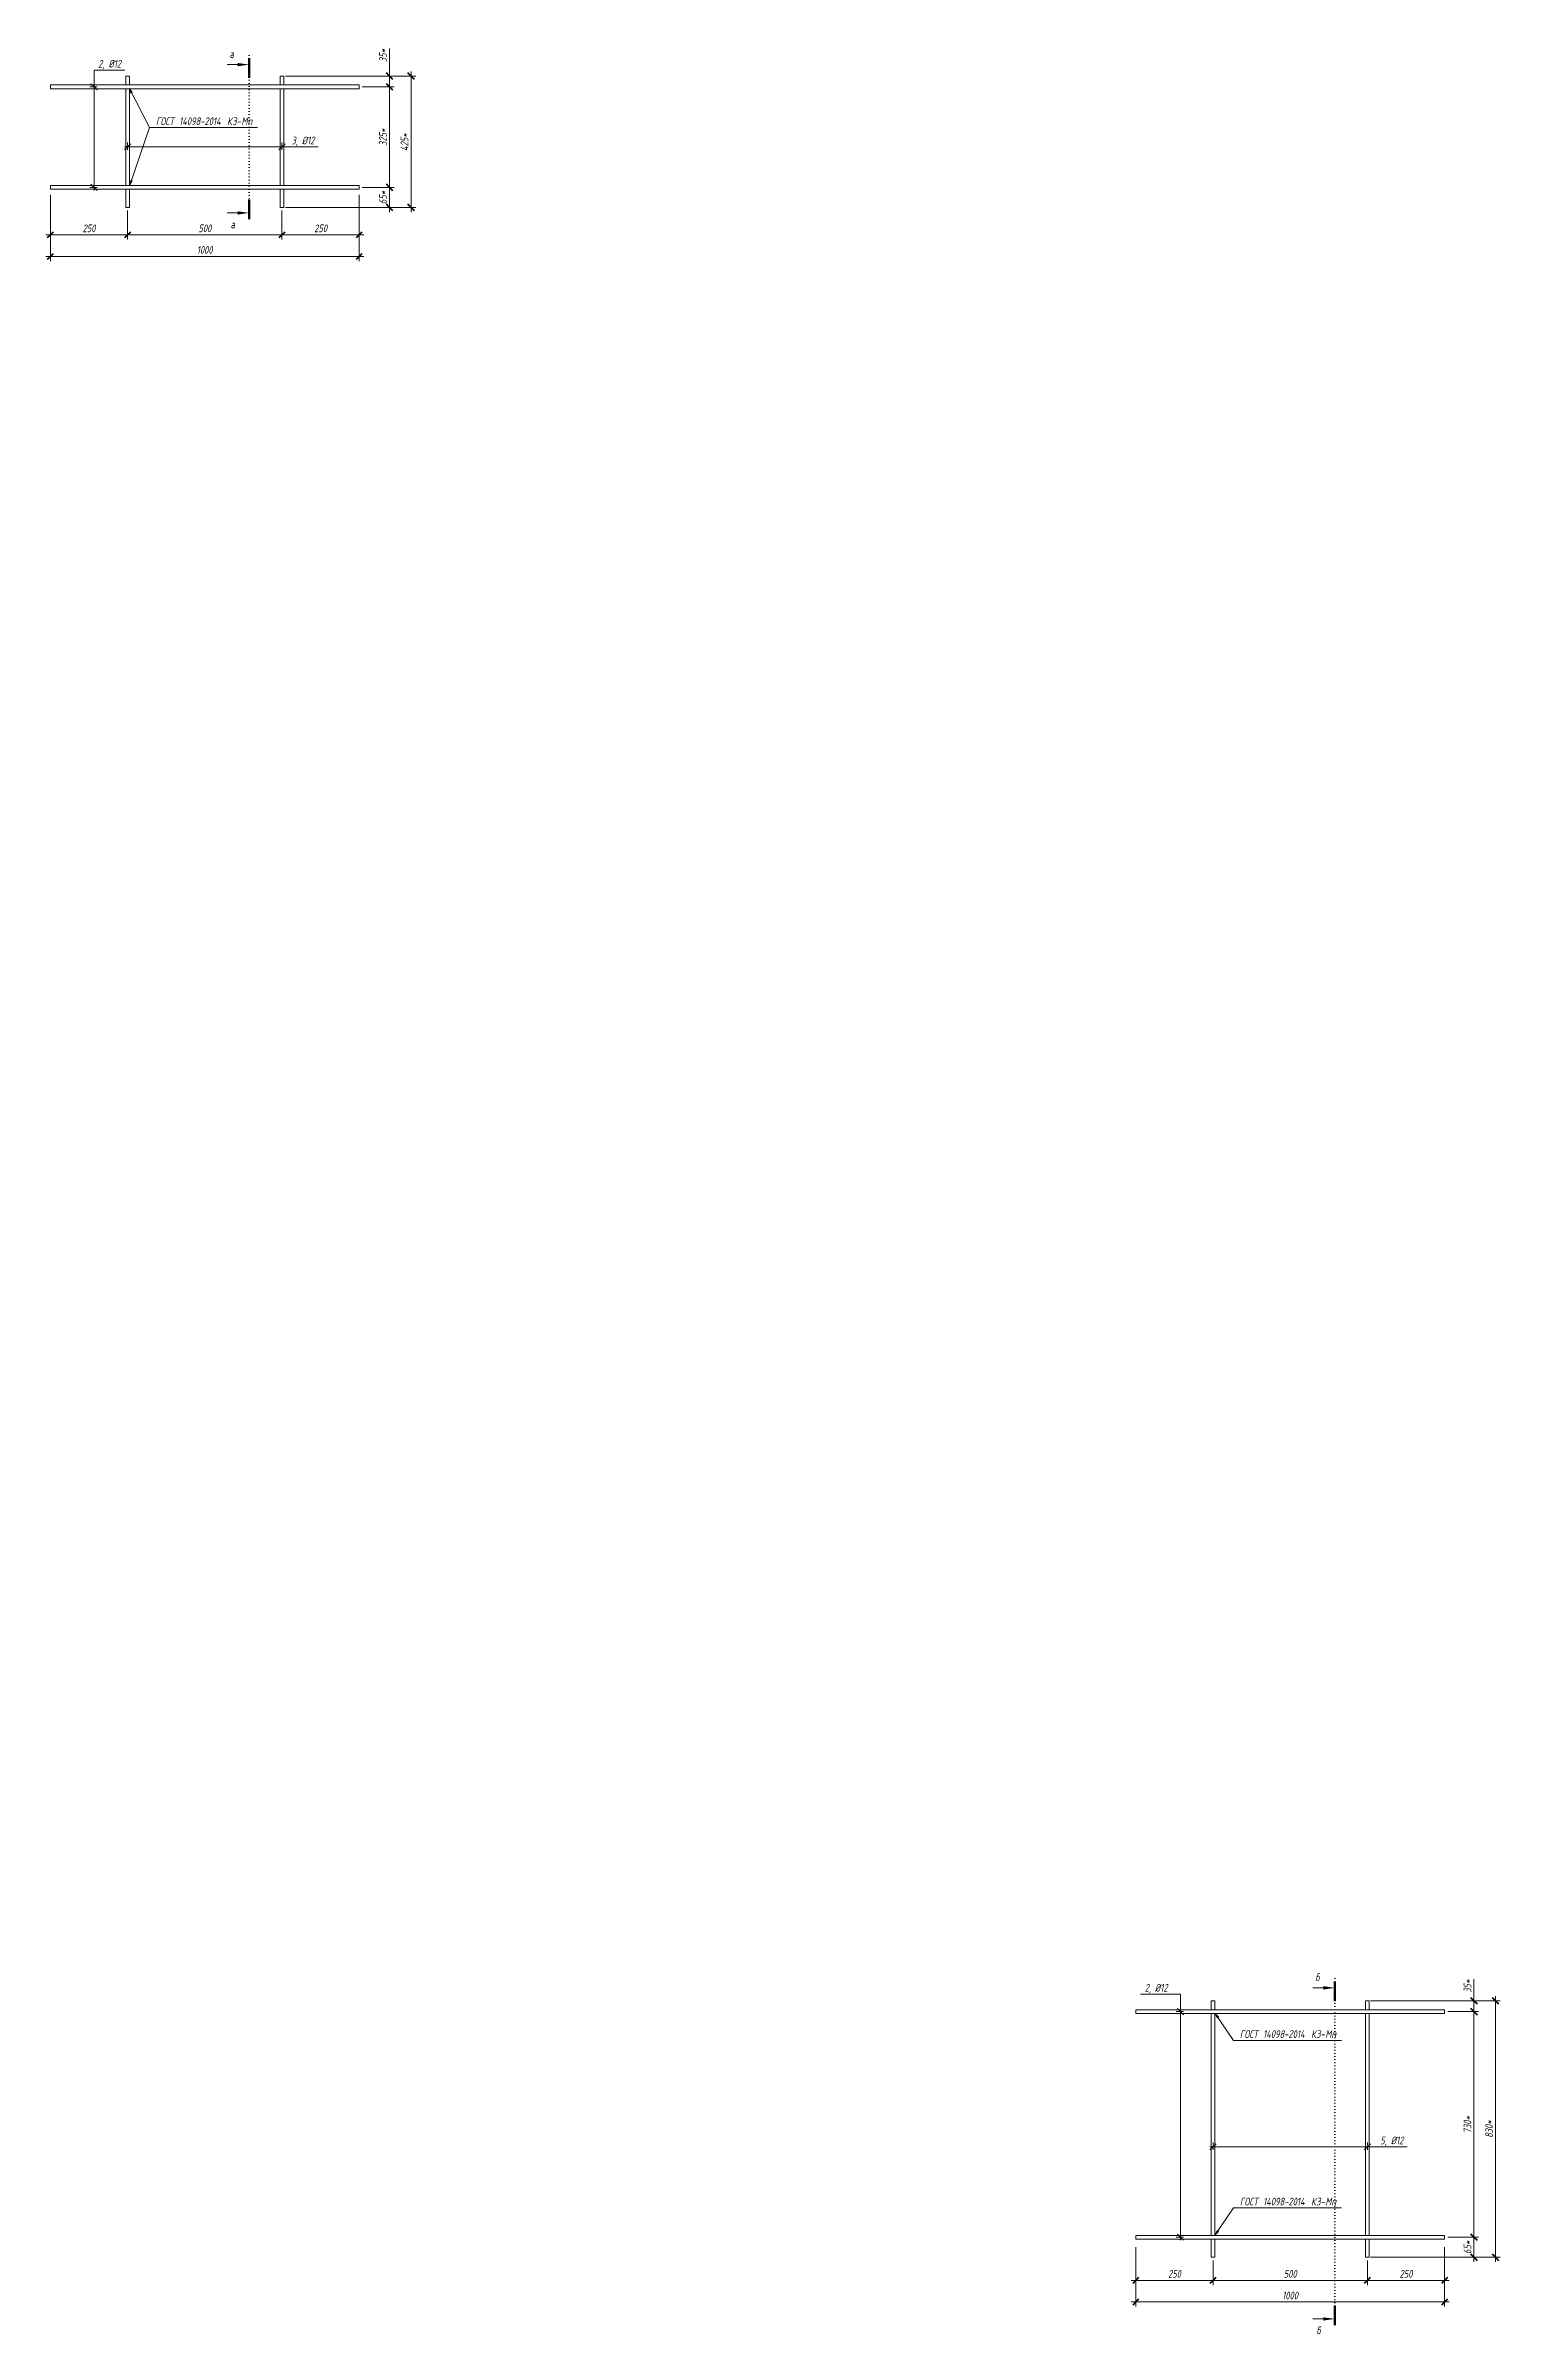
# Model space of a CAD drawing. Header units: millimetres. Extents: x 79934 to 89073, y -4162 to 24885.
# Drawn here: x 81929 to 86640, y 17471 to 24885 of the extents above; entities that cross this region are included whole.
import ezdxf

# ---------------------------------------------------------------- set-up
doc = ezdxf.new("R2010")
doc.units = ezdxf.units.MM
doc.linetypes.add('04 Пунктир 10мм', pattern=[10, 0, -10])
for name, color, linetype, lineweight in [('AA_Dim', 7, 'Continuous', 9), ('AA_Dim-10', 7, 'Continuous', 9), ('AA_Razrez', 7, 'Continuous', 9), ('AA_Vinoska', 7, 'Continuous', 9), ('KR_Armatura_Tonkie', 7, 'Continuous', 20)]:
    doc.layers.add(name, color=color, linetype=linetype, lineweight=lineweight)
doc.styles.add('ISOCPEUR_I_1', font='isocpeui.ttf', dxfattribs={"width": 0.8, "height": 25})
doc.styles.add('ISOCPEUR_I_2', font='isocpeui.ttf', dxfattribs={"width": 0.7, "height": 25})
doc.dimstyles.new('05_Округл_1мм__прозр_', dxfattribs={"dimscale": 304.8, "dimtxt": 24.899529, "dimasz": 0.065617, "dimexe": 0.049213, "dimexo": 0.032808, "dimgap": 0.003281, "dimtad": 1, "dimdec": 0, "dimdsep": 46, "dimtxsty": 'ISOCPEUR_I_1', "dimblk1": 'OBLIQUE', "dimblk2": 'OBLIQUE', "dimsah": 1, "dimcen": 0.09, "dimdle": 0.049213, "dimazin": 0, "dimtfac": 1, "dimtdec": 4, "dimtix": 1, "dimtmove": 0, "dimatfit": 3, "dimfxl": 1, "dimtvp": 1, "dimtolj": 1, "dimtzin": 0, "dimarcsym": 2})
doc.dimstyles.new('05_Округл_5мм__прозр_', dxfattribs={"dimscale": 304.8, "dimtxt": 24.899529, "dimasz": 0.065617, "dimexe": 0.049213, "dimexo": 0.032808, "dimgap": 0.003281, "dimtad": 1, "dimdec": 0, "dimrnd": 5, "dimdsep": 46, "dimtxsty": 'ISOCPEUR_I_1', "dimblk1": 'OBLIQUE', "dimblk2": 'OBLIQUE', "dimsah": 1, "dimcen": 0.09, "dimdle": 0.049213, "dimazin": 0, "dimtfac": 1, "dimtdec": 4, "dimtix": 1, "dimtmove": 0, "dimatfit": 3, "dimfxl": 1, "dimtvp": 1, "dimtolj": 1, "dimtzin": 0, "dimarcsym": 2})
doc.dimstyles.new('05_Округл_5мм__прозр__1', dxfattribs={"dimscale": 304.8, "dimtxt": 24.899529, "dimasz": 0.065617, "dimexe": 0.049213, "dimexo": 0.032808, "dimgap": 0.003281, "dimtad": 1, "dimdec": 0, "dimrnd": 5, "dimdsep": 46, "dimtxsty": 'ISOCPEUR_I_1', "dimblk1": 'OBLIQUE', "dimblk2": 'OBLIQUE', "dimsah": 1, "dimcen": 0.09, "dimdle": 0.049213, "dimazin": 0, "dimtfac": 1, "dimtdec": 4, "dimtix": 1, "dimtmove": 1, "dimatfit": 3, "dimfxl": 1, "dimtvp": 1, "dimtolj": 1, "dimtzin": 0, "dimarcsym": 2})
doc.dimstyles.new('10_Раскладка_арматуры_с_засечками', dxfattribs={"dimscale": 304.8, "dimtxt": 0.18, "dimasz": 0.065617, "dimexe": 0.032808, "dimexo": 0, "dimgap": 0, "dimtad": 1, "dimdec": 3, "dimrnd": 0.001, "dimdsep": 46, "dimtxsty": 'ISOCPEUR_I_1', "dimblk1": 'OBLIQUE', "dimblk2": 'OBLIQUE', "dimsah": 1, "dimcen": 0.09, "dimdle": 0.032808, "dimazin": 0, "dimtfac": 1, "dimtdec": 4, "dimtix": 1, "dimtmove": 0, "dimatfit": 3, "dimfxl": 1, "dimtvp": 1, "dimtolj": 1, "dimtzin": 0, "dimarcsym": 2})

msp = doc.modelspace()

# ---------------------------------------------------------------- texts
at = {"layer": 'AA_Razrez', "char_height": 25, "attachment_point": 1, "style": 'ISOCPEUR_I_2'}
for s, insert, width in [('\\fISOCPEUR|b0|i1|c204|p34|;\\W.7;а', (82524.5216, 24870.8806), 17.396619), ('\\fISOCPEUR|b0|i1|c204|p34|;\\W.7;а', (82528.0015, 24318.9676), 17.396619), ('\\fISOCPEUR|b0|i1|c204|p34|;\\W.7;б', (86041.5484, 18640.0837), 15.713075), ('\\fISOCPEUR|b0|i1|c204|p34|;\\W.7;б', (86045.0283, 17496.0211), 15.713075)]:
    msp.add_mtext(s, dxfattribs=dict(at, insert=insert, width=width))
at = {"layer": 'AA_Vinoska', "char_height": 25, "width": 98.12655, "attachment_point": 1, "style": 'ISOCPEUR_I_1'}
for s, insert in [('2, Ø12', (82098.9566, 24839.3628)), ('3, Ø12', (82724.9208, 24590.8202)), ('2, Ø12', (85488.4117, 18605.9476)), ('5, Ø12', (86251.4067, 18111.3306))]:
    msp.add_mtext(s, dxfattribs=dict(at, insert=insert))
at = {"layer": 'AA_Vinoska', "color": 88, "true_color": 0x104000, "char_height": 25, "attachment_point": 1, "style": 'ISOCPEUR_I_1'}
for s, insert, width in [('ГОСТ', (82285.8187, 24653.0461), 75.6793), (' 14098-2014 ', (82348.2604, 24653.0461), 203.9493), ('\\fISOCPEUR|b0|i1|c204|p34|;\\W.8;К', (82516.5354, 24653.0461), 19.88185), ('3-', (82532.9395, 24653.0461), 35.9156), ('Мп', (82562.5729, 24653.0461), 40.40505), ('ГОСТ', (85796.6422, 18455.9783), 75.6793), (' 14098-2014 ', (85859.0838, 18455.9783), 203.9493), ('\\fISOCPEUR|b0|i1|c204|p34|;\\W.8;К', (86027.3588, 18455.9783), 19.88185), ('3-', (86043.763, 18455.9783), 35.9156), ('Мп', (86073.3963, 18455.9783), 40.40505), ('ГОСТ', (85796.6422, 17913.2178), 75.6793), (' 14098-2014 ', (85859.0838, 17913.2178), 203.9493), ('\\fISOCPEUR|b0|i1|c204|p34|;\\W.8;К', (86027.3588, 17913.2178), 19.88185), ('3-', (86043.763, 17913.2178), 35.9156), ('Мп', (86073.3963, 17913.2178), 40.40505)]:
    msp.add_mtext(s, dxfattribs=dict(at, insert=insert, width=width))

# ---------------------------------------------------------------- blocks, each defined once
blk = doc.blocks.new('350_Стержень горизонтально _НесАрм_РабПлоск_ - 350_Стержень горизонтально _НесАрм_РабПлоск_-3489092-Каркас плоский КР-1')
at = {"layer": 'KR_Armatura_Tonkie'}
for p, q in [((63621.5, 24787.1), (63621.5, 24758.1)), ((63621.5, 24787.1), (63633.5, 24787.1)), ((63633.5, 24787.1), (63621.5, 24787.1)), ((63633.5, 24758.1), (63633.5, 24787.1)), ((63621.5, 24746.1), (63621.5, 24432.4)), ((63633.5, 24432.4), (63633.5, 24746.1)), ((63621.5, 24420.4), (63621.5, 24361.4)), ((63633.5, 24361.4), (63633.5, 24420.4)), ((63621.5, 24361.4), (63633.5, 24361.4)), ((63633.5, 24361.4), (63621.5, 24361.4))]:
    blk.add_line(p, q, dxfattribs=at)
blk = doc.blocks.new('350_Стержень горизонтально _НесАрм_РабПлоск_ - 350_Стержень горизонтально _НесАрм_РабПлоск_-2708473-Каркас плоский КР-1')
at = {"layer": 'KR_Armatura_Tonkie'}
for p, q in [((63877.5, 24758.1), (62877.5, 24758.1)), ((62877.5, 24746.1), (62877.5, 24758.1)), ((62877.5, 24758.1), (62877.5, 24746.1)), ((62877.5, 24746.1), (63877.5, 24746.1)), ((63877.5, 24746.1), (63877.5, 24758.1)), ((63877.5, 24758.1), (63877.5, 24746.1))]:
    blk.add_line(p, q, dxfattribs=at)
blk = doc.blocks.new('350_Стержень горизонтально _НесАрм_РабПлоск_ - 350_Стержень горизонтально _НесАрм_РабПлоск_-3489167-Каркас плоский КР-2')
at = {"layer": 'KR_Armatura_Tonkie'}
for p, q in [((63361, 18551.3), (63361, 18522.3)), ((63361, 18551.3), (63373, 18551.3)), ((63373, 18551.3), (63361, 18551.3)), ((63373, 18522.3), (63373, 18551.3)), ((63361, 18510.3), (63361, 17791.4)), ((63373, 17791.4), (63373, 18510.3)), ((63361, 17779.4), (63361, 17720.4)), ((63361, 17720.4), (63373, 17720.4)), ((63373, 17720.4), (63361, 17720.4)), ((63373, 17720.4), (63373, 17779.4))]:
    blk.add_line(p, q, dxfattribs=at)
blk = doc.blocks.new('350_Стержень горизонтально _НесАрм_РабПлоск_ - 350_Стержень горизонтально _НесАрм_РабПлоск_-2708473-Каркас плоский КР-2')
at = {"layer": 'KR_Armatura_Tonkie'}
for p, q in [((63617, 18522.3), (62617, 18522.3)), ((62617, 18510.3), (62617, 18522.3)), ((62617, 18522.3), (62617, 18510.3)), ((62617, 18510.3), (63617, 18510.3)), ((63617, 18510.3), (63617, 18522.3)), ((63617, 18522.3), (63617, 18510.3))]:
    blk.add_line(p, q, dxfattribs=at)
blk = doc.blocks.new('DIMBLOCK8-Каркас плоский КР-1')
at = {"layer": 'AA_Dim-10', "transparency": 16777216}
for p, q in [((81944.1, 24402.4), (81944.1, 24257.4)), ((81944.1, 24272.4), (81944.1, 24402.4)), ((82194.1, 24351.4), (82194.1, 24257.4)), ((82194.1, 24272.4), (82194.1, 24351.4)), ((81929.1, 24272.4), (82194.1, 24272.4))]:
    blk.add_line(p, q, dxfattribs=at)
at = {"layer": 'AA_Dim-10', "lineweight": 40, "transparency": 16777216}
for p, q in [((81944.1, 24272.4), (81934.1, 24262.4)), ((81944.1, 24272.4), (81954.1, 24282.4)), ((82194.1, 24272.4), (82184.1, 24262.4)), ((82194.1, 24272.4), (82204.1, 24282.4))]:
    blk.add_line(p, q, dxfattribs=at)
at = {"layer": 'AA_Dim-10', "color": 0, "transparency": 16777216, "insert": (82048.3, 24306.1), "char_height": 25, "width": 49.991, "attachment_point": 1, "line_spacing_factor": 1.149209, "style": 'ISOCPEUR_I_1'}
blk.add_mtext('250', dxfattribs=at)
blk = doc.blocks.new('_Oblique')
at = {"color": 0, "linetype": 'ByBlock', "lineweight": -2}
blk.add_line((-0.5, -0.5), (0.5, 0.5), dxfattribs=at)
blk = doc.blocks.new('DIMBLOCK9-Каркас плоский КР-1')
at = {"layer": 'AA_Dim-10', "transparency": 16777216}
for p, q in [((82194.1, 24351.4), (82194.1, 24257.4)), ((82194.1, 24272.4), (82194.1, 24351.4)), ((82694.1, 24351.4), (82694.1, 24257.4)), ((82694.1, 24272.4), (82694.1, 24351.4)), ((82194.1, 24272.4), (82694.1, 24272.4))]:
    blk.add_line(p, q, dxfattribs=at)
at = {"layer": 'AA_Dim-10', "lineweight": 40, "transparency": 16777216}
for p, q in [((82194.1, 24272.4), (82184.1, 24262.4)), ((82194.1, 24272.4), (82204.1, 24282.4)), ((82694.1, 24272.4), (82684.1, 24262.4)), ((82694.1, 24272.4), (82704.1, 24282.4))]:
    blk.add_line(p, q, dxfattribs=at)
at = {"layer": 'AA_Dim-10', "color": 0, "transparency": 16777216, "insert": (82423.3, 24306.1), "char_height": 25, "width": 49.991, "attachment_point": 1, "line_spacing_factor": 1.149209, "style": 'ISOCPEUR_I_1'}
blk.add_mtext('500', dxfattribs=at)
blk = doc.blocks.new('DIMBLOCK10-Каркас плоский КР-1')
at = {"layer": 'AA_Dim-10', "transparency": 16777216}
for p, q in [((82694.1, 24351.4), (82694.1, 24257.4)), ((82694.1, 24272.4), (82694.1, 24351.4)), ((82944.1, 24390), (82944.1, 24257.4)), ((82944.1, 24272.4), (82944.1, 24390)), ((82694.1, 24272.4), (82959.1, 24272.4))]:
    blk.add_line(p, q, dxfattribs=at)
at = {"layer": 'AA_Dim-10', "lineweight": 40, "transparency": 16777216}
for p, q in [((82694.1, 24272.4), (82684.1, 24262.4)), ((82694.1, 24272.4), (82704.1, 24282.4)), ((82944.1, 24272.4), (82934.1, 24262.4)), ((82944.1, 24272.4), (82954.1, 24282.4))]:
    blk.add_line(p, q, dxfattribs=at)
at = {"layer": 'AA_Dim-10', "color": 0, "transparency": 16777216, "insert": (82798.3, 24306.1), "char_height": 25, "width": 49.991, "attachment_point": 1, "line_spacing_factor": 1.149209, "style": 'ISOCPEUR_I_1'}
blk.add_mtext('250', dxfattribs=at)
blk = doc.blocks.new('DIMBLOCK11-Каркас плоский КР-1')
at = {"layer": 'AA_Dim-10', "transparency": 16777216}
for p, q in [((82944.1, 24402.4), (82944.1, 24187.4)), ((82944.1, 24202.4), (82944.1, 24402.4)), ((81944.1, 24327.3), (81944.1, 24187.4)), ((81944.1, 24202.4), (81944.1, 24327.3)), ((81929.1, 24202.4), (82959.1, 24202.4))]:
    blk.add_line(p, q, dxfattribs=at)
at = {"layer": 'AA_Dim-10', "lineweight": 40, "transparency": 16777216}
for p, q in [((81944.1, 24202.4), (81934.1, 24192.4)), ((81944.1, 24202.4), (81954.1, 24212.4)), ((82944.1, 24202.4), (82934.1, 24192.4)), ((82944.1, 24202.4), (82954.1, 24212.4))]:
    blk.add_line(p, q, dxfattribs=at)
at = {"layer": 'AA_Dim-10', "color": 0, "transparency": 16777216, "insert": (82418.3, 24236.1), "char_height": 25, "width": 62.057, "attachment_point": 1, "line_spacing_factor": 1.149209, "style": 'ISOCPEUR_I_1'}
blk.add_mtext('1000', dxfattribs=at)
blk = doc.blocks.new('DIMBLOCK12-Каркас плоский КР-1')
at = {"layer": 'AA_Dim-10', "transparency": 16777216}
for p, q in [((82954.1, 24426.4), (83057.3, 24426.4)), ((83042.3, 24426.4), (82954.1, 24426.4)), ((83042.3, 24346.4), (83042.3, 24426.4)), ((82705.7, 24361.4), (83057.3, 24361.4)), ((83042.3, 24361.4), (82705.7, 24361.4))]:
    blk.add_line(p, q, dxfattribs=at)
at = {"layer": 'AA_Dim-10', "lineweight": 40, "transparency": 16777216}
for p, q in [((83042.3, 24426.4), (83032.3, 24436.4)), ((83042.3, 24426.4), (83052.3, 24416.4)), ((83042.3, 24361.4), (83032.3, 24371.4)), ((83042.3, 24361.4), (83052.3, 24351.4))]:
    blk.add_line(p, q, dxfattribs=at)
at = {"layer": 'AA_Dim-10', "color": 0, "transparency": 16777216, "insert": (83008.7, 24371.9), "char_height": 25, "width": 52.864, "attachment_point": 1, "rotation": 90, "line_spacing_factor": 1.149209, "style": 'ISOCPEUR_I_1'}
blk.add_mtext('65*', dxfattribs=at)
blk = doc.blocks.new('DIMBLOCK13-Каркас плоский КР-1')
at = {"layer": 'AA_Dim-10', "transparency": 16777216}
for p, q in [((82954.1, 24752.1), (83057.3, 24752.1)), ((83042.3, 24752.1), (82954.1, 24752.1)), ((83042.3, 24426.4), (83042.3, 24752.1)), ((82954.1, 24426.4), (83057.3, 24426.4)), ((83042.3, 24426.4), (82954.1, 24426.4))]:
    blk.add_line(p, q, dxfattribs=at)
at = {"layer": 'AA_Dim-10', "lineweight": 40, "transparency": 16777216}
for p, q in [((83042.3, 24752.1), (83032.3, 24762.1)), ((83042.3, 24752.1), (83052.3, 24742.1)), ((83042.3, 24426.4), (83032.3, 24436.4)), ((83042.3, 24426.4), (83052.3, 24416.4))]:
    blk.add_line(p, q, dxfattribs=at)
at = {"layer": 'AA_Dim-10', "color": 0, "transparency": 16777216, "insert": (83008.7, 24560.3), "char_height": 25, "width": 69.527, "attachment_point": 1, "rotation": 90, "line_spacing_factor": 1.149209, "style": 'ISOCPEUR_I_1'}
blk.add_mtext('325*', dxfattribs=at)
blk = doc.blocks.new('DIMBLOCK14-Каркас плоский КР-1')
at = {"layer": 'AA_Dim-10', "transparency": 16777216}
for p, q in [((83042.3, 24876.3), (83042.3, 24822.2)), ((82705.7, 24787.1), (83057.3, 24787.1)), ((83042.3, 24787.1), (82705.7, 24787.1)), ((83042.3, 24822.2), (83042.3, 24769.6)), ((83042.3, 24752.1), (83042.3, 24802.1)), ((82954.1, 24752.1), (83057.3, 24752.1)), ((83042.3, 24752.1), (82954.1, 24752.1))]:
    blk.add_line(p, q, dxfattribs=at)
at = {"layer": 'AA_Dim-10', "lineweight": 40, "transparency": 16777216}
for p, q in [((83042.3, 24787.1), (83032.3, 24797.1)), ((83042.3, 24787.1), (83052.3, 24777.1)), ((83042.3, 24752.1), (83032.3, 24762.1)), ((83042.3, 24752.1), (83052.3, 24742.1))]:
    blk.add_line(p, q, dxfattribs=at)
at = {"layer": 'AA_Dim-10', "color": 0, "transparency": 16777216, "insert": (83008.7, 24832.2), "char_height": 25, "width": 52.864, "attachment_point": 1, "rotation": 90, "line_spacing_factor": 1.149209, "style": 'ISOCPEUR_I_1'}
blk.add_mtext('35*', dxfattribs=at)
blk = doc.blocks.new('DIMBLOCK15-Каркас плоский КР-1')
at = {"layer": 'AA_Dim-10', "transparency": 16777216}
for p, q in [((82954.1, 24787.1), (83127.3, 24787.1)), ((83112.3, 24787.1), (82954.1, 24787.1)), ((83112.3, 24346.4), (83112.3, 24802.1)), ((82954.1, 24361.4), (83127.3, 24361.4)), ((83112.3, 24361.4), (82954.1, 24361.4))]:
    blk.add_line(p, q, dxfattribs=at)
at = {"layer": 'AA_Dim-10', "lineweight": 40, "transparency": 16777216}
for p, q in [((83112.3, 24787.1), (83102.3, 24797.1)), ((83112.3, 24787.1), (83122.3, 24777.1)), ((83112.3, 24361.4), (83102.3, 24371.4)), ((83112.3, 24361.4), (83122.3, 24351.4))]:
    blk.add_line(p, q, dxfattribs=at)
at = {"layer": 'AA_Dim-10', "color": 0, "transparency": 16777216, "insert": (83078.7, 24544.1), "char_height": 25, "width": 72.4, "attachment_point": 1, "rotation": 90, "line_spacing_factor": 1.149209, "style": 'ISOCPEUR_I_1'}
blk.add_mtext('425*', dxfattribs=at)
blk = doc.blocks.new('DIMBLOCK16-Каркас плоский КР-1')
at = {"layer": 'AA_Dim-10', "transparency": 16777216}
for p, q in [((82071.3, 24752.1), (82095.4, 24752.1)), ((82085.4, 24752.1), (82071.3, 24752.1)), ((82085.4, 24752.1), (82075.4, 24762.1)), ((82085.4, 24416.4), (82085.4, 24762.1)), ((82085.4, 24752.1), (82095.4, 24742.1)), ((82071.3, 24426.4), (82095.4, 24426.4)), ((82085.4, 24426.4), (82071.3, 24426.4)), ((82085.4, 24426.4), (82075.4, 24436.4)), ((82085.4, 24426.4), (82095.4, 24416.4))]:
    blk.add_line(p, q, dxfattribs=at)
blk = doc.blocks.new('042_М_Арматуры - Позиция диаметр-2309501-Каркас плоский КР-1')
at = {"layer": 'AA_Vinoska'}
blk.add_line((63018.8, 24806.5), (63118.8, 24806.5), dxfattribs=at)
blk = doc.blocks.new('DIMBLOCK17-Каркас плоский КР-1')
at = {"layer": 'AA_Dim-10', "transparency": 16777216}
for p, q in [((82184.1, 24557.9), (82704.1, 24557.9)), ((82194.1, 24557.9), (82184.1, 24547.9)), ((82194.1, 24572), (82194.1, 24547.9)), ((82194.1, 24557.9), (82194.1, 24572)), ((82194.1, 24557.9), (82204.1, 24567.9)), ((82694.1, 24557.9), (82684.1, 24547.9)), ((82694.1, 24572), (82694.1, 24547.9)), ((82694.1, 24557.9), (82694.1, 24572)), ((82694.1, 24557.9), (82704.1, 24567.9))]:
    blk.add_line(p, q, dxfattribs=at)
blk = doc.blocks.new('010_Текст с выноской - Текст с выноской и стрелкой-3490574-Каркас плоский КР-1')
at = {"layer": 'AA_Vinoska', "color": 88, "true_color": 0x104000}
blk.add_line((63198.1, 24620), (63548.1, 24620), dxfattribs=at)
blk = doc.blocks.new('Вид узла - Номер узла_ сзади-394133-Каркас плоский КР-1')
at = {"layer": 'AA_Razrez'}
for points in [[(63486.1, 24348.6), (63486.1, 24338.6), (63521.4, 24343.6)], [(63525.5, 24386.9), (63517.5, 24386.9), (63517.5, 24322.3), (63525.5, 24322.3)]]:
    blk.add_hatch(color=256, dxfattribs=at).paths.add_polyline_path(points, flags=0)
for p, q in [((63491.4, 24343.6), (63450.5, 24343.6)), ((63486.1, 24338.6), (63486.1, 24348.6))]:
    blk.add_line(p, q, dxfattribs=at)
blk = doc.blocks.new('Вид узла - Номер узла_ спереди-394134-Каркас плоский КР-1')
at = {"layer": 'AA_Razrez'}
for points in [[(63525.5, 24780.7), (63517.5, 24780.7), (63517.5, 24845.3), (63525.5, 24845.3)], [(63486.1, 24819), (63486.1, 24829), (63521.4, 24824)]]:
    blk.add_hatch(color=256, dxfattribs=at).paths.add_polyline_path(points, flags=0)
for p, q in [((63491.4, 24824), (63450.5, 24824)), ((63486.1, 24829), (63486.1, 24819))]:
    blk.add_line(p, q, dxfattribs=at)
blk = doc.blocks.new('DIMBLOCK29-Каркас плоский КР-2')
at = {"layer": 'AA_Dim-10', "transparency": 16777216}
for p, q in [((85459.7, 17753.4), (85459.7, 17630.5)), ((85459.7, 17645.5), (85459.7, 17753.4)), ((85709.7, 17710.4), (85709.7, 17630.5)), ((85709.7, 17645.5), (85709.7, 17710.4)), ((85444.7, 17645.5), (85709.7, 17645.5))]:
    blk.add_line(p, q, dxfattribs=at)
at = {"layer": 'AA_Dim-10', "lineweight": 40, "transparency": 16777216}
for p, q in [((85459.7, 17645.5), (85469.7, 17655.5)), ((85709.7, 17645.5), (85719.7, 17655.5)), ((85459.7, 17645.5), (85449.7, 17635.5)), ((85709.7, 17645.5), (85699.7, 17635.5))]:
    blk.add_line(p, q, dxfattribs=at)
at = {"layer": 'AA_Dim-10', "color": 0, "transparency": 16777216, "insert": (85563.8, 17679.1), "char_height": 25, "width": 49.991, "attachment_point": 1, "line_spacing_factor": 1.149209, "style": 'ISOCPEUR_I_1'}
blk.add_mtext('250', dxfattribs=at)
blk = doc.blocks.new('DIMBLOCK30-Каркас плоский КР-2')
at = {"layer": 'AA_Dim-10', "transparency": 16777216}
for p, q in [((85709.7, 17710.4), (85709.7, 17630.5)), ((85709.7, 17645.5), (85709.7, 17710.4)), ((86209.7, 17710.4), (86209.7, 17630.5)), ((86209.7, 17645.5), (86209.7, 17710.4)), ((85709.7, 17645.5), (86209.7, 17645.5))]:
    blk.add_line(p, q, dxfattribs=at)
at = {"layer": 'AA_Dim-10', "lineweight": 40, "transparency": 16777216}
for p, q in [((85709.7, 17645.5), (85719.7, 17655.5)), ((86209.7, 17645.5), (86219.7, 17655.5)), ((85709.7, 17645.5), (85699.7, 17635.5)), ((86209.7, 17645.5), (86199.7, 17635.5))]:
    blk.add_line(p, q, dxfattribs=at)
at = {"layer": 'AA_Dim-10', "color": 0, "transparency": 16777216, "insert": (85938.8, 17679.1), "char_height": 25, "width": 49.991, "attachment_point": 1, "line_spacing_factor": 1.149209, "style": 'ISOCPEUR_I_1'}
blk.add_mtext('500', dxfattribs=at)
blk = doc.blocks.new('DIMBLOCK31-Каркас плоский КР-2')
at = {"layer": 'AA_Dim-10', "transparency": 16777216}
for p, q in [((86459.7, 17753.4), (86459.7, 17630.5)), ((86459.7, 17645.5), (86459.7, 17753.4)), ((86209.7, 17710.4), (86209.7, 17630.5)), ((86209.7, 17645.5), (86209.7, 17710.4)), ((86209.7, 17645.5), (86474.7, 17645.5))]:
    blk.add_line(p, q, dxfattribs=at)
at = {"layer": 'AA_Dim-10', "lineweight": 40, "transparency": 16777216}
for p, q in [((86209.7, 17645.5), (86219.7, 17655.5)), ((86459.7, 17645.5), (86469.7, 17655.5)), ((86209.7, 17645.5), (86199.7, 17635.5)), ((86459.7, 17645.5), (86449.7, 17635.5))]:
    blk.add_line(p, q, dxfattribs=at)
at = {"layer": 'AA_Dim-10', "color": 0, "transparency": 16777216, "insert": (86313.8, 17679.1), "char_height": 25, "width": 49.991, "attachment_point": 1, "line_spacing_factor": 1.149209, "style": 'ISOCPEUR_I_1'}
blk.add_mtext('250', dxfattribs=at)
blk = doc.blocks.new('DIMBLOCK32-Каркас плоский КР-2')
at = {"layer": 'AA_Dim-10', "transparency": 16777216}
for p, q in [((85459.7, 17700.3), (85459.7, 17560.5)), ((85459.7, 17575.5), (85459.7, 17700.3)), ((86459.7, 17700.3), (86459.7, 17560.5)), ((86459.7, 17575.5), (86459.7, 17700.3)), ((85444.7, 17575.5), (86474.7, 17575.5))]:
    blk.add_line(p, q, dxfattribs=at)
at = {"layer": 'AA_Dim-10', "lineweight": 40, "transparency": 16777216}
for p, q in [((85459.7, 17575.5), (85449.7, 17565.5)), ((85459.7, 17575.5), (85469.7, 17585.5)), ((86459.7, 17575.5), (86449.7, 17565.5)), ((86459.7, 17575.5), (86469.7, 17585.5))]:
    blk.add_line(p, q, dxfattribs=at)
at = {"layer": 'AA_Dim-10', "color": 0, "transparency": 16777216, "insert": (85933.8, 17609.1), "char_height": 25, "width": 62.057, "attachment_point": 1, "line_spacing_factor": 1.149209, "style": 'ISOCPEUR_I_1'}
blk.add_mtext('1000', dxfattribs=at)
blk = doc.blocks.new('DIMBLOCK33-Каркас плоский КР-2')
at = {"layer": 'AA_Dim-10', "lineweight": 40, "transparency": 16777216}
for p, q in [((86554.8, 17785.4), (86544.8, 17795.4)), ((86554.8, 17720.4), (86544.8, 17730.4)), ((86554.8, 17785.4), (86564.8, 17775.4)), ((86554.8, 17720.4), (86564.8, 17710.4))]:
    blk.add_line(p, q, dxfattribs=at)
at = {"layer": 'AA_Dim-10', "transparency": 16777216}
for p, q in [((86219.6, 17720.4), (86569.8, 17720.4)), ((86554.8, 17720.4), (86219.6, 17720.4)), ((86469.7, 17785.4), (86569.8, 17785.4)), ((86554.8, 17785.4), (86469.7, 17785.4)), ((86554.8, 17705.4), (86554.8, 17785.4))]:
    blk.add_line(p, q, dxfattribs=at)
at = {"layer": 'AA_Dim-10', "color": 0, "transparency": 16777216, "insert": (86521.2, 17730.8), "char_height": 25, "width": 52.864, "attachment_point": 1, "rotation": 90, "line_spacing_factor": 1.149209, "style": 'ISOCPEUR_I_1'}
blk.add_mtext('65*', dxfattribs=at)
blk = doc.blocks.new('DIMBLOCK34-Каркас плоский КР-2')
at = {"layer": 'AA_Dim-10', "transparency": 16777216}
for p, q in [((86469.7, 18516.3), (86569.8, 18516.3)), ((86554.8, 18516.3), (86469.7, 18516.3)), ((86554.8, 17785.4), (86554.8, 18516.3)), ((86469.7, 17785.4), (86569.8, 17785.4)), ((86554.8, 17785.4), (86469.7, 17785.4))]:
    blk.add_line(p, q, dxfattribs=at)
at = {"layer": 'AA_Dim-10', "lineweight": 40, "transparency": 16777216}
for p, q in [((86554.8, 18516.3), (86544.8, 18526.3)), ((86554.8, 18516.3), (86564.8, 18506.3)), ((86554.8, 17785.4), (86544.8, 17795.4)), ((86554.8, 17785.4), (86564.8, 17775.4))]:
    blk.add_line(p, q, dxfattribs=at)
at = {"layer": 'AA_Dim-10', "color": 0, "transparency": 16777216, "insert": (86521.2, 18121.8), "char_height": 25, "width": 69.527, "attachment_point": 1, "rotation": 90, "line_spacing_factor": 1.149209, "style": 'ISOCPEUR_I_1'}
blk.add_mtext('730*', dxfattribs=at)
blk = doc.blocks.new('DIMBLOCK35-Каркас плоский КР-2')
at = {"layer": 'AA_Dim-10', "transparency": 16777216}
for p, q in [((86554.8, 18621.5), (86554.8, 18567.5)), ((86219.6, 18551.3), (86569.8, 18551.3)), ((86554.8, 18551.3), (86219.6, 18551.3)), ((86554.8, 18567.5), (86554.8, 18533.8)), ((86554.8, 18516.3), (86554.8, 18566.3)), ((86469.7, 18516.3), (86569.8, 18516.3)), ((86554.8, 18516.3), (86469.7, 18516.3))]:
    blk.add_line(p, q, dxfattribs=at)
at = {"layer": 'AA_Dim-10', "lineweight": 40, "transparency": 16777216}
for p, q in [((86554.8, 18551.3), (86544.8, 18561.3)), ((86554.8, 18551.3), (86564.8, 18541.3)), ((86554.8, 18516.3), (86544.8, 18526.3)), ((86554.8, 18516.3), (86564.8, 18506.3))]:
    blk.add_line(p, q, dxfattribs=at)
at = {"layer": 'AA_Dim-10', "color": 0, "transparency": 16777216, "insert": (86521.2, 18577.5), "char_height": 25, "width": 52.864, "attachment_point": 1, "rotation": 90, "line_spacing_factor": 1.149209, "style": 'ISOCPEUR_I_1'}
blk.add_mtext('35*', dxfattribs=at)
blk = doc.blocks.new('DIMBLOCK36-Каркас плоский КР-2')
at = {"layer": 'AA_Dim-10', "transparency": 16777216}
for p, q in [((86469.7, 18551.3), (86639.8, 18551.3)), ((86624.8, 18551.3), (86469.7, 18551.3)), ((86624.8, 17705.4), (86624.8, 18566.3)), ((86469.7, 17720.4), (86639.8, 17720.4)), ((86624.8, 17720.4), (86469.7, 17720.4))]:
    blk.add_line(p, q, dxfattribs=at)
at = {"layer": 'AA_Dim-10', "lineweight": 40, "transparency": 16777216}
for p, q in [((86624.8, 18551.3), (86614.8, 18561.3)), ((86624.8, 18551.3), (86634.8, 18541.3)), ((86624.8, 17720.4), (86614.8, 17730.4)), ((86624.8, 17720.4), (86634.8, 17710.4))]:
    blk.add_line(p, q, dxfattribs=at)
at = {"layer": 'AA_Dim-10', "color": 0, "transparency": 16777216, "insert": (86591.2, 18106.8), "char_height": 25, "width": 69.527, "attachment_point": 1, "rotation": 90, "line_spacing_factor": 1.149209, "style": 'ISOCPEUR_I_1'}
blk.add_mtext('830*', dxfattribs=at)
blk = doc.blocks.new('DIMBLOCK37-Каркас плоский КР-2')
at = {"layer": 'AA_Dim-10', "transparency": 16777216}
for p, q in [((85709.7, 18092.3), (85709.7, 18068.2)), ((85709.7, 18078.2), (85709.7, 18092.3)), ((86209.7, 18092.3), (86209.7, 18068.2)), ((86209.7, 18078.2), (86209.7, 18092.3)), ((85699.7, 18078.2), (86219.7, 18078.2)), ((85709.7, 18078.2), (85699.7, 18068.2)), ((85709.7, 18078.2), (85719.7, 18088.2)), ((86209.7, 18078.2), (86199.7, 18068.2)), ((86209.7, 18078.2), (86219.7, 18088.2))]:
    blk.add_line(p, q, dxfattribs=at)
blk = doc.blocks.new('042_М_Арматуры - Позиция диаметр-2309501-Каркас плоский КР-2')
at = {"layer": 'AA_Vinoska'}
blk.add_line((63395.3, 18078.5), (63495.3, 18078.5), dxfattribs=at)
blk = doc.blocks.new('DIMBLOCK38-Каркас плоский КР-2')
at = {"layer": 'AA_Dim-10', "transparency": 16777216}
for p, q in [((85589.9, 18516.3), (85614.1, 18516.3)), ((85604.1, 18516.3), (85589.9, 18516.3)), ((85604.1, 18516.3), (85594.1, 18526.3)), ((85604.1, 17775.4), (85604.1, 18526.3)), ((85604.1, 18516.3), (85614.1, 18506.3)), ((85604.1, 17785.4), (85594.1, 17795.4)), ((85589.9, 17785.4), (85614.1, 17785.4)), ((85604.1, 17785.4), (85589.9, 17785.4)), ((85604.1, 17785.4), (85614.1, 17775.4))]:
    blk.add_line(p, q, dxfattribs=at)
blk = doc.blocks.new('Вид узла - Номер узла_ сзади-394133-Каркас плоский КР-2')
at = {"layer": 'AA_Razrez'}
for points in [[(63226.4, 17525.6), (63226.4, 17515.7), (63261.7, 17520.6)], [(63265.8, 17563.9), (63257.8, 17563.9), (63257.8, 17499.4), (63265.8, 17499.4)]]:
    blk.add_hatch(color=256, dxfattribs=at).paths.add_polyline_path(points, flags=0)
for p, q in [((63231.7, 17520.6), (63190.8, 17520.6)), ((63226.4, 17515.7), (63226.4, 17525.6))]:
    blk.add_line(p, q, dxfattribs=at)
blk = doc.blocks.new('Вид узла - Номер узла_ спереди-394134-Каркас плоский КР-2')
at = {"layer": 'AA_Razrez'}
for points in [[(63265.8, 18549.9), (63257.8, 18549.9), (63257.8, 18614.5), (63265.8, 18614.5)], [(63226.4, 18588.2), (63226.4, 18598.2), (63261.7, 18593.2)]]:
    blk.add_hatch(color=256, dxfattribs=at).paths.add_polyline_path(points, flags=0)
for p, q in [((63231.7, 18593.2), (63190.8, 18593.2)), ((63226.4, 18598.2), (63226.4, 18588.2))]:
    blk.add_line(p, q, dxfattribs=at)
blk = doc.blocks.new('010_Текст с выноской - Текст с выноской и стрелкой-3490574-Каркас плоский КР-2')
at = {"layer": 'AA_Vinoska', "color": 88, "true_color": 0x104000}
blk.add_line((62932.9, 18422.9), (63282.9, 18422.9), dxfattribs=at)

# ---------------------------------------------------------------- dimensions: what is measured, and where the dimension line sits
at = {"layer": 'AA_Dim'}
for base, p1, p2, override, picture, middle in [((83042.3355, 24787.0691), (82944.1376, 24752.0691), (82695.7034, 24787.0691), {"dimpost": '<>*', "dimfxl": 250.887536}, 'DIMBLOCK14-Каркас плоский КР-1', (83025.3407, 24858.677)), ((86554.8444, 18551.2639), (86459.6669, 18516.2639), (86209.6214, 18551.2639), {"dimpost": '<>*', "dimfxl": 252.483168}, 'DIMBLOCK35-Каркас плоский КР-2', (86537.8497, 18603.885))]:
    dim = msp.add_linear_dim(base=base, p1=p1, p2=p2, angle=90, dimstyle='05_Округл_5мм__прозр__1', override=override, dxfattribs=at)
    dim.commit()
    dim.dimension.update_dxf_attribs({"geometry": picture, "text_midpoint": middle, "dimtype": 160, "text_rotation": 90})
for base, p1, p2, dimstyle, override, picture, middle in [((83112.3355, 24787.0691), (82944.1376, 24361.4307), (82944.1376, 24787.0691), '05_Округл_5мм__прозр_', {"dimpost": '<>*', "dimfxl": 425.638398}, 'DIMBLOCK15-Каркас плоский КР-1', (83098.8355, 24574.2499)), ((82085.4458, 24752.0691), (82071.3037, 24426.4307), (82071.3037, 24752.0691), '10_Раскладка_арматуры_с_засечками', {"dimpost": '<>', "dimfxl": 325.638398}, 'DIMBLOCK16-Каркас плоский КР-1', (82072.9458, 24589.2499)), ((83042.3355, 24752.0691), (82944.1376, 24426.4307), (82944.1376, 24752.0691), '05_Округл_5мм__прозр_', {"dimpost": '<>*', "dimfxl": 325.638398}, 'DIMBLOCK13-Каркас плоский КР-1', (83028.8355, 24589.2499)), ((83042.3355, 24426.4307), (82695.7034, 24361.4307), (82944.1376, 24426.4307), '05_Округл_5мм__прозр_', {"dimpost": '<>*', "dimfxl": 256.796721}, 'DIMBLOCK12-Каркас плоский КР-1', (83028.8355, 24393.9307)), ((86624.8444, 18551.2639), (86459.6669, 17720.3589), (86459.6669, 18551.2639), '05_Округл_5мм__прозр_', {"dimpost": '<>*', "dimfxl": 830.904983}, 'DIMBLOCK36-Каркас плоский КР-2', (86611.3444, 18135.8114)), ((85604.0715, 18516.2639), (85589.9294, 17785.3589), (85589.9294, 18516.2639), '10_Раскладка_арматуры_с_засечками', {"dimpost": '<>', "dimfxl": 730.904983}, 'DIMBLOCK38-Каркас плоский КР-2', (85591.4105, 18150.8114)), ((86554.8444, 18516.2639), (86459.6669, 17785.3589), (86459.6669, 18516.2639), '05_Округл_5мм__прозр_', {"dimpost": '<>*', "dimfxl": 730.904983}, 'DIMBLOCK34-Каркас плоский КР-2', (86541.1834, 18150.8114)), ((86554.8444, 17785.3589), (86209.6214, 17720.3589), (86459.6669, 17785.3589), '05_Округл_5мм__прозр_', {"dimpost": '<>*', "dimfxl": 258.355859}, 'DIMBLOCK33-Каркас плоский КР-2', (86541.3444, 17752.8589))]:
    dim = msp.add_linear_dim(base=base, p1=p1, p2=p2, angle=90, dimstyle=dimstyle, override=override, dxfattribs=at)
    dim.commit()
    dim.dimension.update_dxf_attribs({"geometry": picture, "text_midpoint": middle})
for base, p1, p2, dimstyle, override, picture, middle in [((82694.1376, 24557.8908), (82194.1376, 24572.0329), (82694.1376, 24572.0329), '10_Раскладка_арматуры_с_засечками', {"dimpost": '<>', "dimfxl": 500}, 'DIMBLOCK17-Каркас плоский КР-1', (82444.1376, 24570.3908)), ((82194.1376, 24272.4481), (81944.1376, 24412.3703), (82194.1376, 24361.4307), '05_Округл_1мм__прозр_', {"dimpost": '<>', "dimfxl": 255.136905}, 'DIMBLOCK8-Каркас плоский КР-1', (82069.1376, 24285.9481)), ((82944.1376, 24202.4481), (81944.1376, 24337.3053), (82944.1376, 24412.3703), '05_Округл_1мм__прозр_', {"dimpost": '<>', "dimfxl": 1002.813422}, 'DIMBLOCK11-Каркас плоский КР-1', (82444.1376, 24215.9481)), ((82944.1376, 24272.4481), (82694.1376, 24361.4307), (82944.1376, 24399.9968), '05_Округл_1мм__прозр_', {"dimpost": '<>', "dimfxl": 252.957184}, 'DIMBLOCK10-Каркас плоский КР-1', (82819.1376, 24285.9481)), ((82694.1376, 24272.4481), (82194.1376, 24361.4307), (82694.1376, 24361.4307), '05_Округл_1мм__прозр_', {"dimpost": '<>', "dimfxl": 500}, 'DIMBLOCK9-Каркас плоский КР-1', (82444.1376, 24285.9481)), ((86209.6669, 18078.1812), (85709.6669, 18092.3233), (86209.6669, 18092.3233), '10_Раскладка_арматуры_с_засечками', {"dimpost": '<>', "dimfxl": 500}, 'DIMBLOCK37-Каркас плоский КР-2', (85959.6669, 18090.6812)), ((85709.6669, 17645.4684), (85459.6669, 17763.3575), (85709.6669, 17720.3589), '05_Округл_1мм__прозр_', {"dimpost": '<>', "dimfxl": 253.670809}, 'DIMBLOCK29-Каркас плоский КР-2', (85584.6669, 17658.9684)), ((86209.6669, 17645.4684), (85709.6669, 17720.3589), (86209.6669, 17720.3589), '05_Округл_1мм__прозр_', {"dimpost": '<>', "dimfxl": 500}, 'DIMBLOCK30-Каркас плоский КР-2', (85959.6669, 17658.9684)), ((86459.6669, 17645.4684), (86209.6669, 17720.3589), (86459.6669, 17763.3575), '05_Округл_1мм__прозр_', {"dimpost": '<>', "dimfxl": 253.670809}, 'DIMBLOCK31-Каркас плоский КР-2', (86334.6669, 17658.9684)), ((86459.6669, 17575.4684), (85459.6669, 17710.2733), (86459.6669, 17710.2733), '05_Округл_1мм__прозр_', {"dimpost": '<>', "dimfxl": 1000}, 'DIMBLOCK32-Каркас плоский КР-2', (85959.6669, 17588.9684))]:
    dim = msp.add_linear_dim(base=base, p1=p1, p2=p2, dimstyle=dimstyle, override=override, dxfattribs=at)
    dim.commit()
    dim.dimension.update_dxf_attribs({"geometry": picture, "text_midpoint": middle})

# ---------------------------------------------------------------- hatches: boundary and pattern name
at = {"layer": 'AA_Vinoska'}
for points in [[(82199.9304, 24746.1653), (82204.4301, 24731.6138), (82209.1357, 24734.0303)], [(82201.9007, 24433.731), (82209.2027, 24447.098), (82204.1906, 24448.7893)], [(85716.3799, 18509.7152), (85722.6436, 18495.8314), (85727.0144, 18498.811)], [(85716.3799, 17792.7412), (85726.9811, 17803.6778), (85722.6013, 17806.6441)]]:
    msp.add_hatch(color=256, dxfattribs=at).paths.add_polyline_path(points, flags=0)

# ---------------------------------------------------------------- linework, layer by layer
at = {"layer": 'AA_Razrez', "color": 7, "linetype": '04 Пунктир 10мм', "true_color": 0xffffff}
for p, q in [((82588.0565, 24853.9897), (82588.0565, 24313.5877)), ((86104.3833, 18623.1928), (86104.3833, 17490.6412))]:
    msp.add_line(p, q, dxfattribs=at)
at = {"layer": 'AA_Vinoska'}
for p, q in [((82085.4458, 24752.0148), (82085.4458, 24806.4841)), ((82199.9304, 24746.1653), (82204.4301, 24731.6138)), ((82209.1357, 24734.0303), (82199.9304, 24746.1653)), ((82199.9304, 24746.1653), (82264.7434, 24619.9616)), ((82204.4301, 24731.6138), (82209.1357, 24734.0303)), ((82201.9007, 24433.731), (82264.7434, 24619.9616)), ((82693.6267, 24557.9415), (82711.4101, 24557.9415)), ((82204.1906, 24448.7893), (82201.9007, 24433.731)), ((82201.9007, 24433.731), (82209.2027, 24447.098)), ((82209.2027, 24447.098), (82204.1906, 24448.7893)), ((85604.1248, 18573.0689), (85574.9009, 18573.0689)), ((85604.1248, 18516.1592), (85604.1248, 18573.0689)), ((85716.3799, 18509.7152), (85722.6436, 18495.8314)), ((85727.0144, 18498.811), (85716.3799, 18509.7152)), ((85716.3799, 18509.7152), (85775.5668, 18422.8938)), ((85722.6436, 18495.8314), (85727.0144, 18498.811)), ((86209.5788, 18078.4519), (86237.896, 18078.4519)), ((85716.3799, 17792.7412), (85775.5668, 17880.1333)), ((85722.6013, 17806.6441), (85716.3799, 17792.7412)), ((85716.3799, 17792.7412), (85726.9811, 17803.6778)), ((85726.9811, 17803.6778), (85722.6013, 17806.6441))]:
    msp.add_line(p, q, dxfattribs=at)

# ---------------------------------------------------------------- block references
at = {"layer": 'AA_Razrez'}
for name, p in [('Вид узла - Номер узла_ спереди-394134-Каркас плоский КР-1', (19066.6327, 0)), ('Вид узла - Номер узла_ сзади-394133-Каркас плоский КР-1', (19066.6327, 0)), ('Вид узла - Номер узла_ спереди-394134-Каркас плоский КР-2', (22842.6374, 0)), ('Вид узла - Номер узла_ сзади-394133-Каркас плоский КР-2', (22842.6374, 0))]:
    msp.add_blockref(name, p, dxfattribs=at)
at = {"layer": 'AA_Vinoska'}
for name, p in [('042_М_Арматуры - Позиция диаметр-2309501-Каркас плоский КР-1', (19066.6327, 0)), ('042_М_Арматуры - Позиция диаметр-2309501-Каркас плоский КР-1', (19692.597, -248.5426)), ('042_М_Арматуры - Позиция диаметр-2309501-Каркас плоский КР-2', (22079.6423, 494.617)), ('042_М_Арматуры - Позиция диаметр-2309501-Каркас плоский КР-2', (22842.6374, 0))]:
    msp.add_blockref(name, p, dxfattribs=at)
at = {"layer": 'AA_Vinoska', "color": 88, "true_color": 0x104000}
for name, p in [('010_Текст с выноской - Текст с выноской и стрелкой-3490574-Каркас плоский КР-1', (19066.6327, 0)), ('010_Текст с выноской - Текст с выноской и стрелкой-3490574-Каркас плоский КР-2', (22842.6374, 0)), ('010_Текст с выноской - Текст с выноской и стрелкой-3490574-Каркас плоский КР-2', (22842.6374, -542.7605))]:
    msp.add_blockref(name, p, dxfattribs=at)
at = {"layer": 'KR_Armatura_Tonkie'}
for name, p in [('350_Стержень горизонтально _НесАрм_РабПлоск_ - 350_Стержень горизонтально _НесАрм_РабПлоск_-3489092-Каркас плоский КР-1', (18566.6327, 0)), ('350_Стержень горизонтально _НесАрм_РабПлоск_ - 350_Стержень горизонтально _НесАрм_РабПлоск_-3489092-Каркас плоский КР-1', (19066.6327, 0)), ('350_Стержень горизонтально _НесАрм_РабПлоск_ - 350_Стержень горизонтально _НесАрм_РабПлоск_-2708473-Каркас плоский КР-1', (19066.6327, 0)), ('350_Стержень горизонтально _НесАрм_РабПлоск_ - 350_Стержень горизонтально _НесАрм_РабПлоск_-2708473-Каркас плоский КР-1', (19066.6327, -325.6384)), ('350_Стержень горизонтально _НесАрм_РабПлоск_ - 350_Стержень горизонтально _НесАрм_РабПлоск_-3489167-Каркас плоский КР-2', (22342.6374, 0)), ('350_Стержень горизонтально _НесАрм_РабПлоск_ - 350_Стержень горизонтально _НесАрм_РабПлоск_-3489167-Каркас плоский КР-2', (22842.6374, 0)), ('350_Стержень горизонтально _НесАрм_РабПлоск_ - 350_Стержень горизонтально _НесАрм_РабПлоск_-2708473-Каркас плоский КР-2', (22842.6374, 0)), ('350_Стержень горизонтально _НесАрм_РабПлоск_ - 350_Стержень горизонтально _НесАрм_РабПлоск_-2708473-Каркас плоский КР-2', (22842.6374, -730.905))]:
    msp.add_blockref(name, p, dxfattribs=at)

msp.set_redraw_order([(e.dxf.handle, doc.entitydb.next_handle()) for e in msp.query("TEXT MTEXT ATTDEF DIMENSION ARC_DIMENSION")])  # texts and dimensions are drawn at this point

doc.saveas('drawing.dxf')
